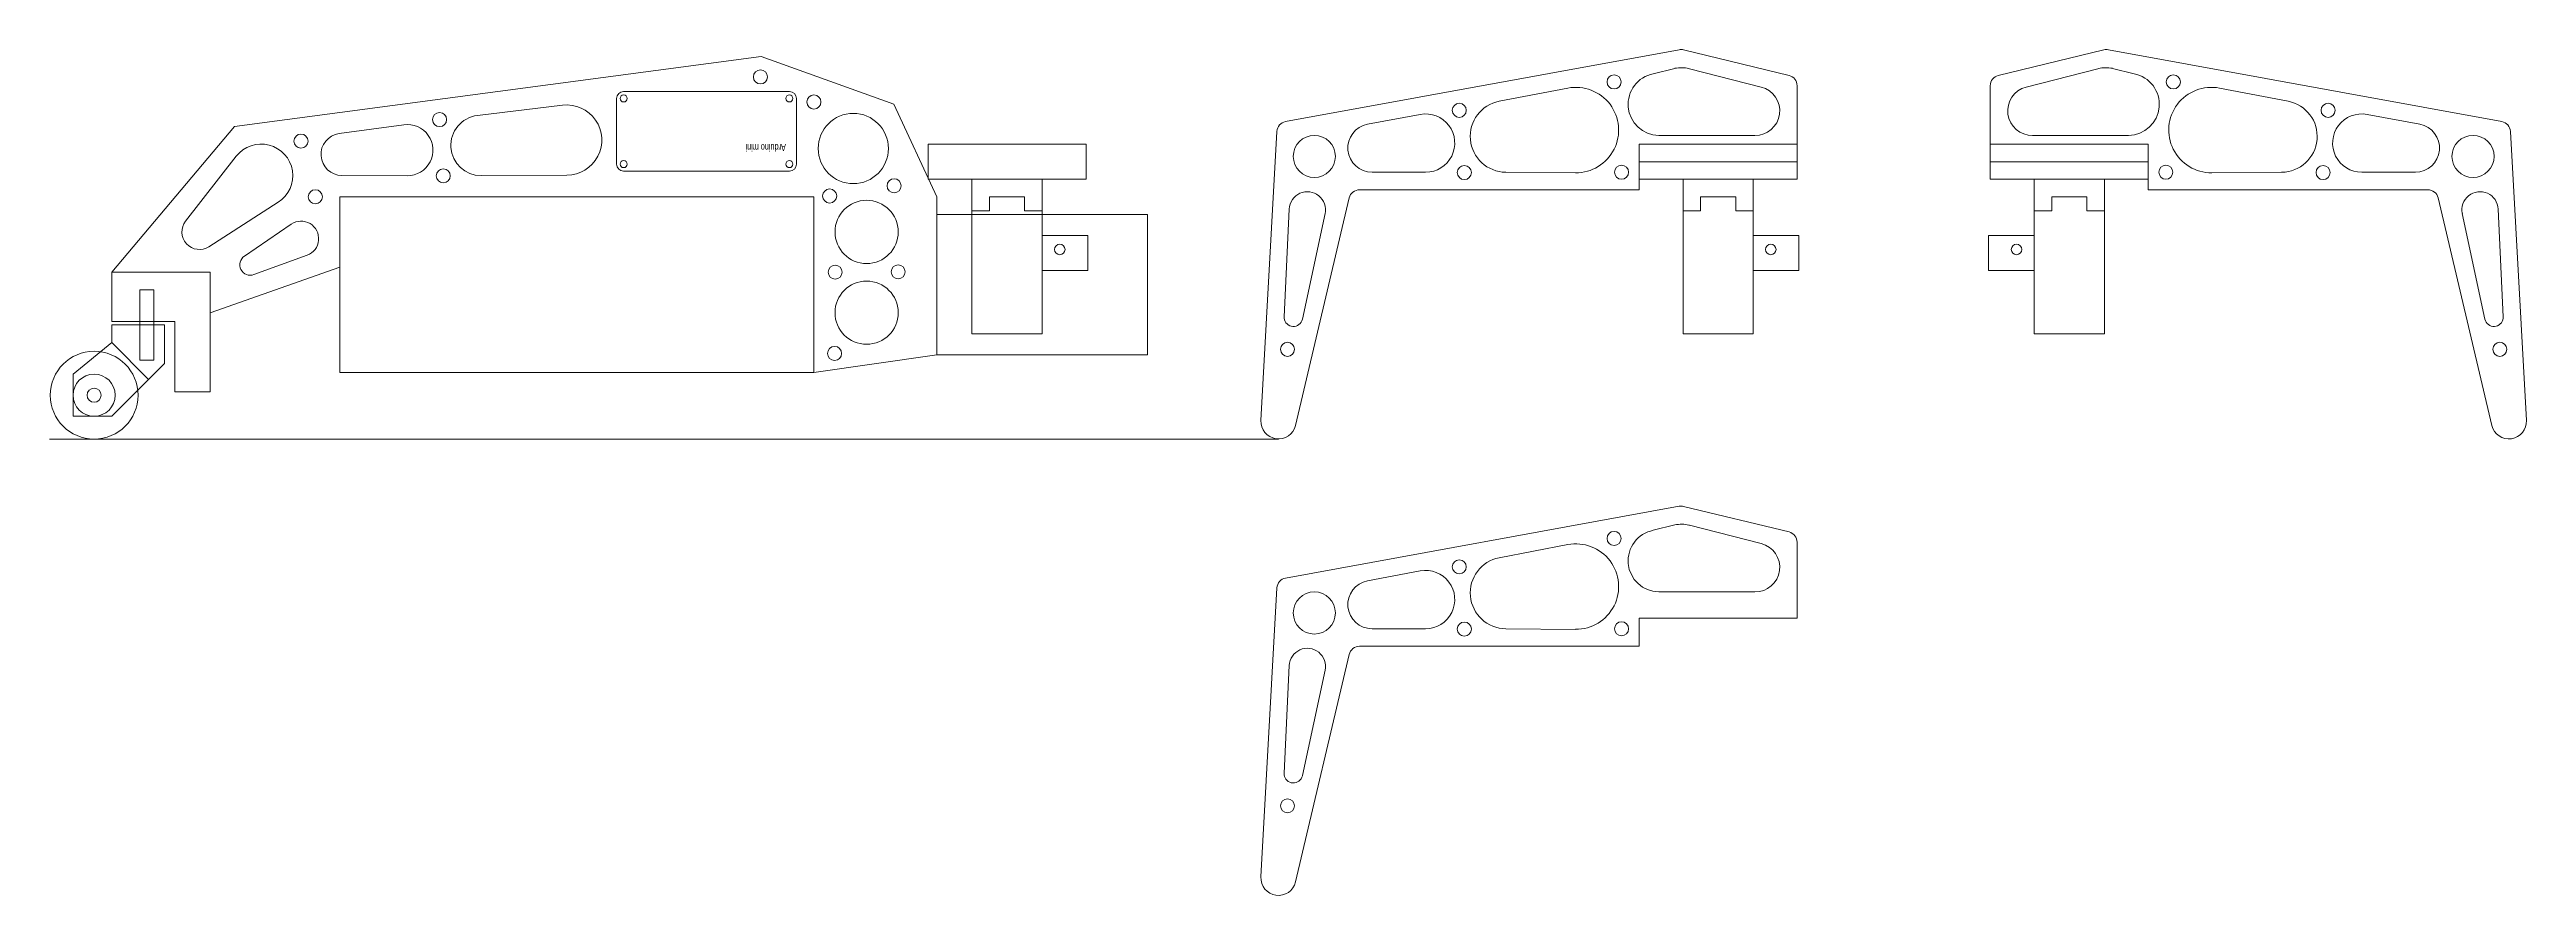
# Model space of a CAD drawing. Header units: millimetres. Extents: x 28 to 1013, y -520 to 323.
# Drawn here: x 307 to 1013, y -329 to -88 of the extents above; entities that cross this region are included whole.
import ezdxf

# ---------------------------------------------------------------- set-up
doc = ezdxf.new("R2010")
doc.units = ezdxf.units.MM
for name, color, linetype, lineweight, true_color in [('battery', 7, 'CONTINUOUS', 0, 0x000000), ('controller', 7, 'CONTINUOUS', 0, 0x000000), ('help', 6, 'CONTINUOUS', 0, 0xff00ff), ('help2', 2, 'CONTINUOUS', 0, 0xffff00), ('leg', 7, 'CONTINUOUS', 0, 0x000000)]:
    doc.layers.add(name, color=color, linetype=linetype, lineweight=lineweight, true_color=true_color)
doc.styles.get("Standard").update_dxf_attribs({"font": 'txt', "width": 0.75})

msp = doc.modelspace()

# ---------------------------------------------------------------- texts
at = {"layer": 'battery', "insert": (517, -117), "char_height": 2, "width": 100, "attachment_point": 1, "rotation": 180}
msp.add_mtext('Arduino\\~mini', dxfattribs=at)

# ---------------------------------------------------------------- linework, layer by layer
at = {"layer": 'battery'}
for p, q in [((525, -130), (390, -130)), ((390, -130), (390, -180)), ((525, -180), (525, -130)), ((390, -180), (525, -180))]:
    msp.add_line(p, q, dxfattribs=at)
at = {"layer": 'controller'}
for p, q in [((468.8, -102), (468.8, -120.7)), ((518, -100), (470.8, -100)), ((520, -120.7), (520, -102)), ((470.8, -122.7), (518, -122.7))]:
    msp.add_line(p, q, dxfattribs=at)
for centre in [(470.8, -102), (518, -102), (470.8, -120.7), (518, -120.7)]:
    msp.add_circle(centre, 1, dxfattribs=at)
for centre, start, end in [((470.8, -102), 90, 180), ((518, -102), 0, 90), ((470.8, -120.7), 180, 270), ((518, -120.7), 270, 0)]:
    msp.add_arc(centre, 2, start, end, dxfattribs=at)
at = {"layer": 'help'}
for p, q in [((557.5, -115), (602.5, -115)), ((557.5, -115), (557.5, -125)), ((594, -115), (566, -115)), ((602.5, -115), (602.5, -125)), ((760, -115), (805, -115)), ((760, -115), (760, -125)), ((796.5, -115), (768.5, -115)), ((805, -115), (805, -125)), ((860, -115), (905, -115)), ((860, -115), (860, -125)), ((896.5, -115), (868.5, -115)), ((905, -115), (905, -125)), ((557.5, -125), (602.5, -125)), ((566, -125), (594, -125)), ((570, -125), (590, -125)), ((570, -125), (570, -169)), ((590, -169), (590, -125)), ((760, -125), (805, -125)), ((768.5, -125), (796.5, -125)), ((772.5, -125), (792.5, -125)), ((772.5, -125), (772.5, -169)), ((792.5, -169), (792.5, -125)), ((860, -125), (905, -125)), ((868.5, -125), (896.5, -125)), ((872.5, -125), (892.5, -125)), ((872.5, -169), (872.5, -125)), ((892.5, -125), (892.5, -169)), ((570, -134), (574, -134)), ((574, -134), (575, -134)), ((575, -134), (575, -130)), ((575, -130), (585, -130)), ((585, -130), (585, -134)), ((585, -134), (590, -134)), ((772.5, -134), (776.5, -134)), ((776.5, -134), (777.5, -134)), ((777.5, -134), (777.5, -130)), ((777.5, -130), (787.5, -130)), ((787.5, -130), (787.5, -134)), ((787.5, -134), (792.5, -134)), ((877.5, -134), (872.5, -134)), ((887.5, -130), (877.5, -130)), ((877.5, -130), (877.5, -134)), ((887.5, -134), (887.5, -130)), ((888.5, -134), (887.5, -134)), ((892.5, -134), (888.5, -134)), ((560, -135), (620, -135)), ((560, -175), (560, -135)), ((590, -141), (603, -141)), ((603, -141), (603, -151)), ((620, -135), (620, -175)), ((792.5, -141), (805.5, -141)), ((805.5, -141), (805.5, -151)), ((872.5, -141), (859.5, -141)), ((859.5, -141), (859.5, -151)), ((325, -165.5), (325, -151.5)), ((325, -151.5), (353, -151.5)), ((353, -151.5), (353, -185.5)), ((593, -151), (590, -151)), ((603, -151), (593, -151)), ((795.5, -151), (792.5, -151)), ((805.5, -151), (795.5, -151)), ((859.5, -151), (869.5, -151)), ((869.5, -151), (872.5, -151)), ((333, -166.5), (333, -156.5)), ((337, -156.5), (333, -156.5)), ((337, -156.5), (337, -176.5)), ((343, -165.5), (325, -165.5)), ((340, -166.5), (325, -166.5)), ((325, -171.5), (325, -166.5)), ((333, -176.5), (333, -166.5)), ((340, -177.5), (340, -166.5)), ((343, -185.5), (343, -165.5)), ((570, -169), (590, -169)), ((772.5, -169), (792.5, -169)), ((892.5, -169), (872.5, -169)), ((314, -180.5), (325, -171.5)), ((335.5, -182), (325, -171.5)), ((620, -175), (560, -175)), ((314, -192.5), (314, -180.5)), ((325, -192.5), (340, -177.5)), ((337, -176.5), (333, -176.5)), ((353, -185.5), (343, -185.5)), ((314, -192.5), (325, -192.5)), ((657.3, -199), (307.3, -199))]:
    msp.add_line(p, q, dxfattribs=at)
for centre, radius in [((595, -145), 1.5), ((797.5, -145), 1.5), ((867.5, -145), 1.5), ((320, -186.5), 12.5), ((320, -186.5), 6), ((320, -186.5), 2)]:
    msp.add_circle(centre, radius, dxfattribs=at)
at = {"layer": 'help2'}
for p, q in [((510, -90), (360, -110)), ((547.73, -103.66), (510, -90)), ((429.15, -106.84), (453.38, -103.91)), ((560, -130), (547.73, -103.66)), ((360, -110), (325, -151.5)), ((389.78, -112), (408.21, -109.47)), ((360.49, -118.45), (346.06, -136.92)), ((390.58, -123.94), (409.18, -124)), ((430.23, -123.98), (454.63, -123.84)), ((352.7, -144.21), (372.44, -131.57)), ((390, -130), (525, -130)), ((390, -130), (390, -165)), ((525, -130), (525, -180)), ((560, -175), (560, -130)), ((362.8, -146.86), (376.12, -137.8)), ((365.52, -152.16), (380.65, -146.63)), ((325, -151.5), (353, -151.5)), ((390, -150), (353, -163)), ((353, -160), (353, -151.5)), ((353, -170), (353, -151.5)), ((560, -175), (525, -180))]:
    msp.add_line(p, q, dxfattribs=at)
for centre, radius in [((509.75, -95.87), 2), ((525, -103), 2), ((378.91, -114.13), 2), ((418.39, -108.02), 2), ((536.2, -116.25), 10), ((419.44, -124.03), 2), ((547.82, -126.85), 2), ((383, -130), 2), ((529.47, -129.77), 2), ((540, -140), 9), ((531.04, -151.46), 2), ((540, -163), 9), ((548.99, -151.37), 2), ((530.88, -174.6), 2)]:
    msp.add_circle(centre, radius, dxfattribs=at)
for centre, radius, start, end in [((454.58, -113.84), 10, 270.32533, 96.89095), ((390.6, -117.94), 6, 97.82321, 269.82528), ((409.2, -116.7), 7.3, 269.82528, 97.82321), ((430.18, -115.38), 8.6, 96.89095, 270.32533), ((367.58, -123.99), 9, 302.62564, 141.99577), ((350, -140), 5, 141.99577, 302.62564), ((378.94, -141.93), 5, 290.06407, 124.21574), ((364.49, -149.34), 3, 124.21574, 290.06407)]:
    msp.add_arc(centre, radius, start, end, dxfattribs=at)
at = {"layer": 'leg'}
for p, q in [((659.33, -108.58), (771.37, -88.11)), ((772.62, -88.15), (802.71, -95.44)), ((892.38, -88.15), (862.29, -95.44)), ((1005.67, -108.58), (893.63, -88.11)), ((770.19, -93.42), (764.04, -94.97)), ((774.2, -93.5), (774.34, -93.54)), ((794.77, -98.74), (774.34, -93.54)), ((805, -98.36), (805, -120)), ((860, -98.36), (860, -120)), ((870.23, -98.74), (890.66, -93.54)), ((890.8, -93.5), (890.66, -93.54)), ((894.81, -93.42), (900.96, -94.97)), ((739.72, -99.05), (720.19, -102.78)), ((925.28, -99.05), (944.81, -102.78)), ((652.3, -193.68), (656.87, -111.36)), ((697.68, -106.54), (682.67, -109.33)), ((792.95, -112.53), (765.6, -112.5)), ((872.05, -112.53), (899.4, -112.5)), ((967.32, -106.54), (982.33, -109.33)), ((1012.7, -193.68), (1008.13, -111.36)), ((699.2, -123), (683.93, -123)), ((741.9, -123.17), (722.02, -123)), ((805, -120), (760, -120)), ((760, -120), (760, -128)), ((860, -120), (905, -120)), ((905, -120), (905, -128)), ((923.1, -123.17), (942.98, -123)), ((965.8, -123), (981.07, -123)), ((660.36, -133.48), (658.9, -164.16)), ((662.16, -195.1), (677.45, -130.31)), ((760, -128), (680.37, -128)), ((905, -128), (984.63, -128)), ((1002.84, -195.1), (987.55, -130.31)), ((1004.64, -133.48), (1006.1, -164.16)), ((670.56, -134.8), (664.1, -164.84)), ((994.44, -134.8), (1000.9, -164.84)), ((658.92, -164.59), (658.9, -164.16)), ((1006.08, -164.59), (1006.1, -164.16)), ((659.33, -238.58), (771.37, -218.11)), ((772.62, -218.15), (802.71, -225.44)), ((770.19, -223.42), (764.04, -224.97)), ((774.2, -223.5), (774.34, -223.54)), ((794.77, -228.74), (774.34, -223.54)), ((739.72, -229.05), (720.19, -232.78)), ((805, -228.36), (805, -250)), ((697.68, -236.54), (682.67, -239.33)), ((652.3, -323.68), (656.87, -241.36)), ((792.95, -242.53), (765.6, -242.5)), ((699.2, -253), (683.93, -253)), ((741.9, -253.17), (722.02, -253)), ((805, -250), (760, -250)), ((760, -250), (760, -258)), ((662.16, -325.1), (677.45, -260.31)), ((760, -258), (680.37, -258)), ((660.36, -263.48), (658.9, -294.16)), ((670.56, -264.8), (664.1, -294.84)), ((658.92, -294.59), (658.9, -294.16))]:
    msp.add_line(p, q, dxfattribs=at)
for centre, radius in [((752.86, -97.29), 2), ((912.14, -97.29), 2), ((708.79, -105.37), 2), ((956.21, -105.37), 2), ((667.5, -118.5), 6), ((997.5, -118.5), 6), ((710.22, -123.09), 2), ((755, -123), 2), ((910, -123), 2), ((954.78, -123.09), 2), ((659.87, -173.43), 2), ((1005.13, -173.43), 2), ((752.86, -227.29), 2), ((708.79, -235.37), 2), ((667.5, -248.5), 6), ((710.22, -253.09), 2), ((755, -253), 2), ((659.87, -303.43), 2)]:
    msp.add_circle(centre, radius, dxfattribs=at)
for centre, radius, start, end in [((771.91, -91.07), 3, 76.37301, 100.34868), ((893.09, -91.07), 3, 79.65132, 103.62699), ((765.72, -103.66), 8.85, 100.95809, 269.20153), ((772, -102.75), 9.51, 76.61752, 100.95809), ((793.04, -105.53), 7, 269.20153, 75.71238), ((802, -98.36), 3, 360, 76.37301), ((863, -98.36), 3, 103.62699, 180), ((871.96, -105.53), 7, 104.28762, 270.79847), ((893, -102.75), 9.51, 79.04191, 103.38248), ((899.28, -103.66), 8.85, 270.79847, 79.04191), ((722.1, -112.8), 10.2, 100.81229, 269.52465), ((742, -111), 12.17, 269.52465, 100.81229), ((923, -111), 12.17, 79.18771, 270.47535), ((942.9, -112.8), 10.2, 270.47535, 79.18771), ((659.86, -111.53), 3, 100.34868, 176.82249), ((683.93, -116.11), 6.89, 100.53815, 270.00558), ((699.2, -114.7), 8.3, 270.00558, 100.53815), ((965.8, -114.7), 8.3, 79.46185, 269.99442), ((981.07, -116.11), 6.89, 269.99442, 79.46185), ((1005.14, -111.53), 3, 3.17751, 79.65132), ((665.51, -133.72), 5.16, 347.86223, 177.27495), ((680.37, -131), 3, 90, 166.7161), ((984.63, -131), 3, 13.2839, 90), ((999.49, -133.72), 5.16, 2.72505, 192.13777), ((661.53, -164.29), 2.63, 186.76339, 347.86223), ((1003.47, -164.29), 2.63, 192.13777, 353.23661), ((657.29, -193.95), 5, 176.82249, 346.7161), ((1007.71, -193.95), 5, 193.2839, 3.17751), ((771.91, -221.07), 3, 76.37301, 100.34868), ((765.72, -233.66), 8.85, 100.95809, 269.20153), ((772, -232.75), 9.51, 76.61752, 100.95809), ((802, -228.36), 3, 360, 76.37301), ((722.1, -242.8), 10.2, 100.81229, 269.52465), ((742, -241), 12.17, 269.52465, 100.81229), ((793.04, -235.53), 7, 269.20153, 75.71238), ((659.86, -241.53), 3, 100.34868, 176.82249), ((683.93, -246.11), 6.89, 100.53815, 270.00558), ((699.2, -244.7), 8.3, 270.00558, 100.53815), ((665.51, -263.72), 5.16, 347.86223, 177.27495), ((680.37, -261), 3, 90, 166.7161), ((661.53, -294.29), 2.63, 186.76339, 347.86223), ((657.29, -323.95), 5, 176.82249, 346.7161)]:
    msp.add_arc(centre, radius, start, end, dxfattribs=at)

msp.set_redraw_order([(e.dxf.handle, doc.entitydb.next_handle()) for e in msp.query("TEXT MTEXT ATTDEF DIMENSION ARC_DIMENSION")])  # texts and dimensions are drawn at this point

doc.saveas('drawing.dxf')
